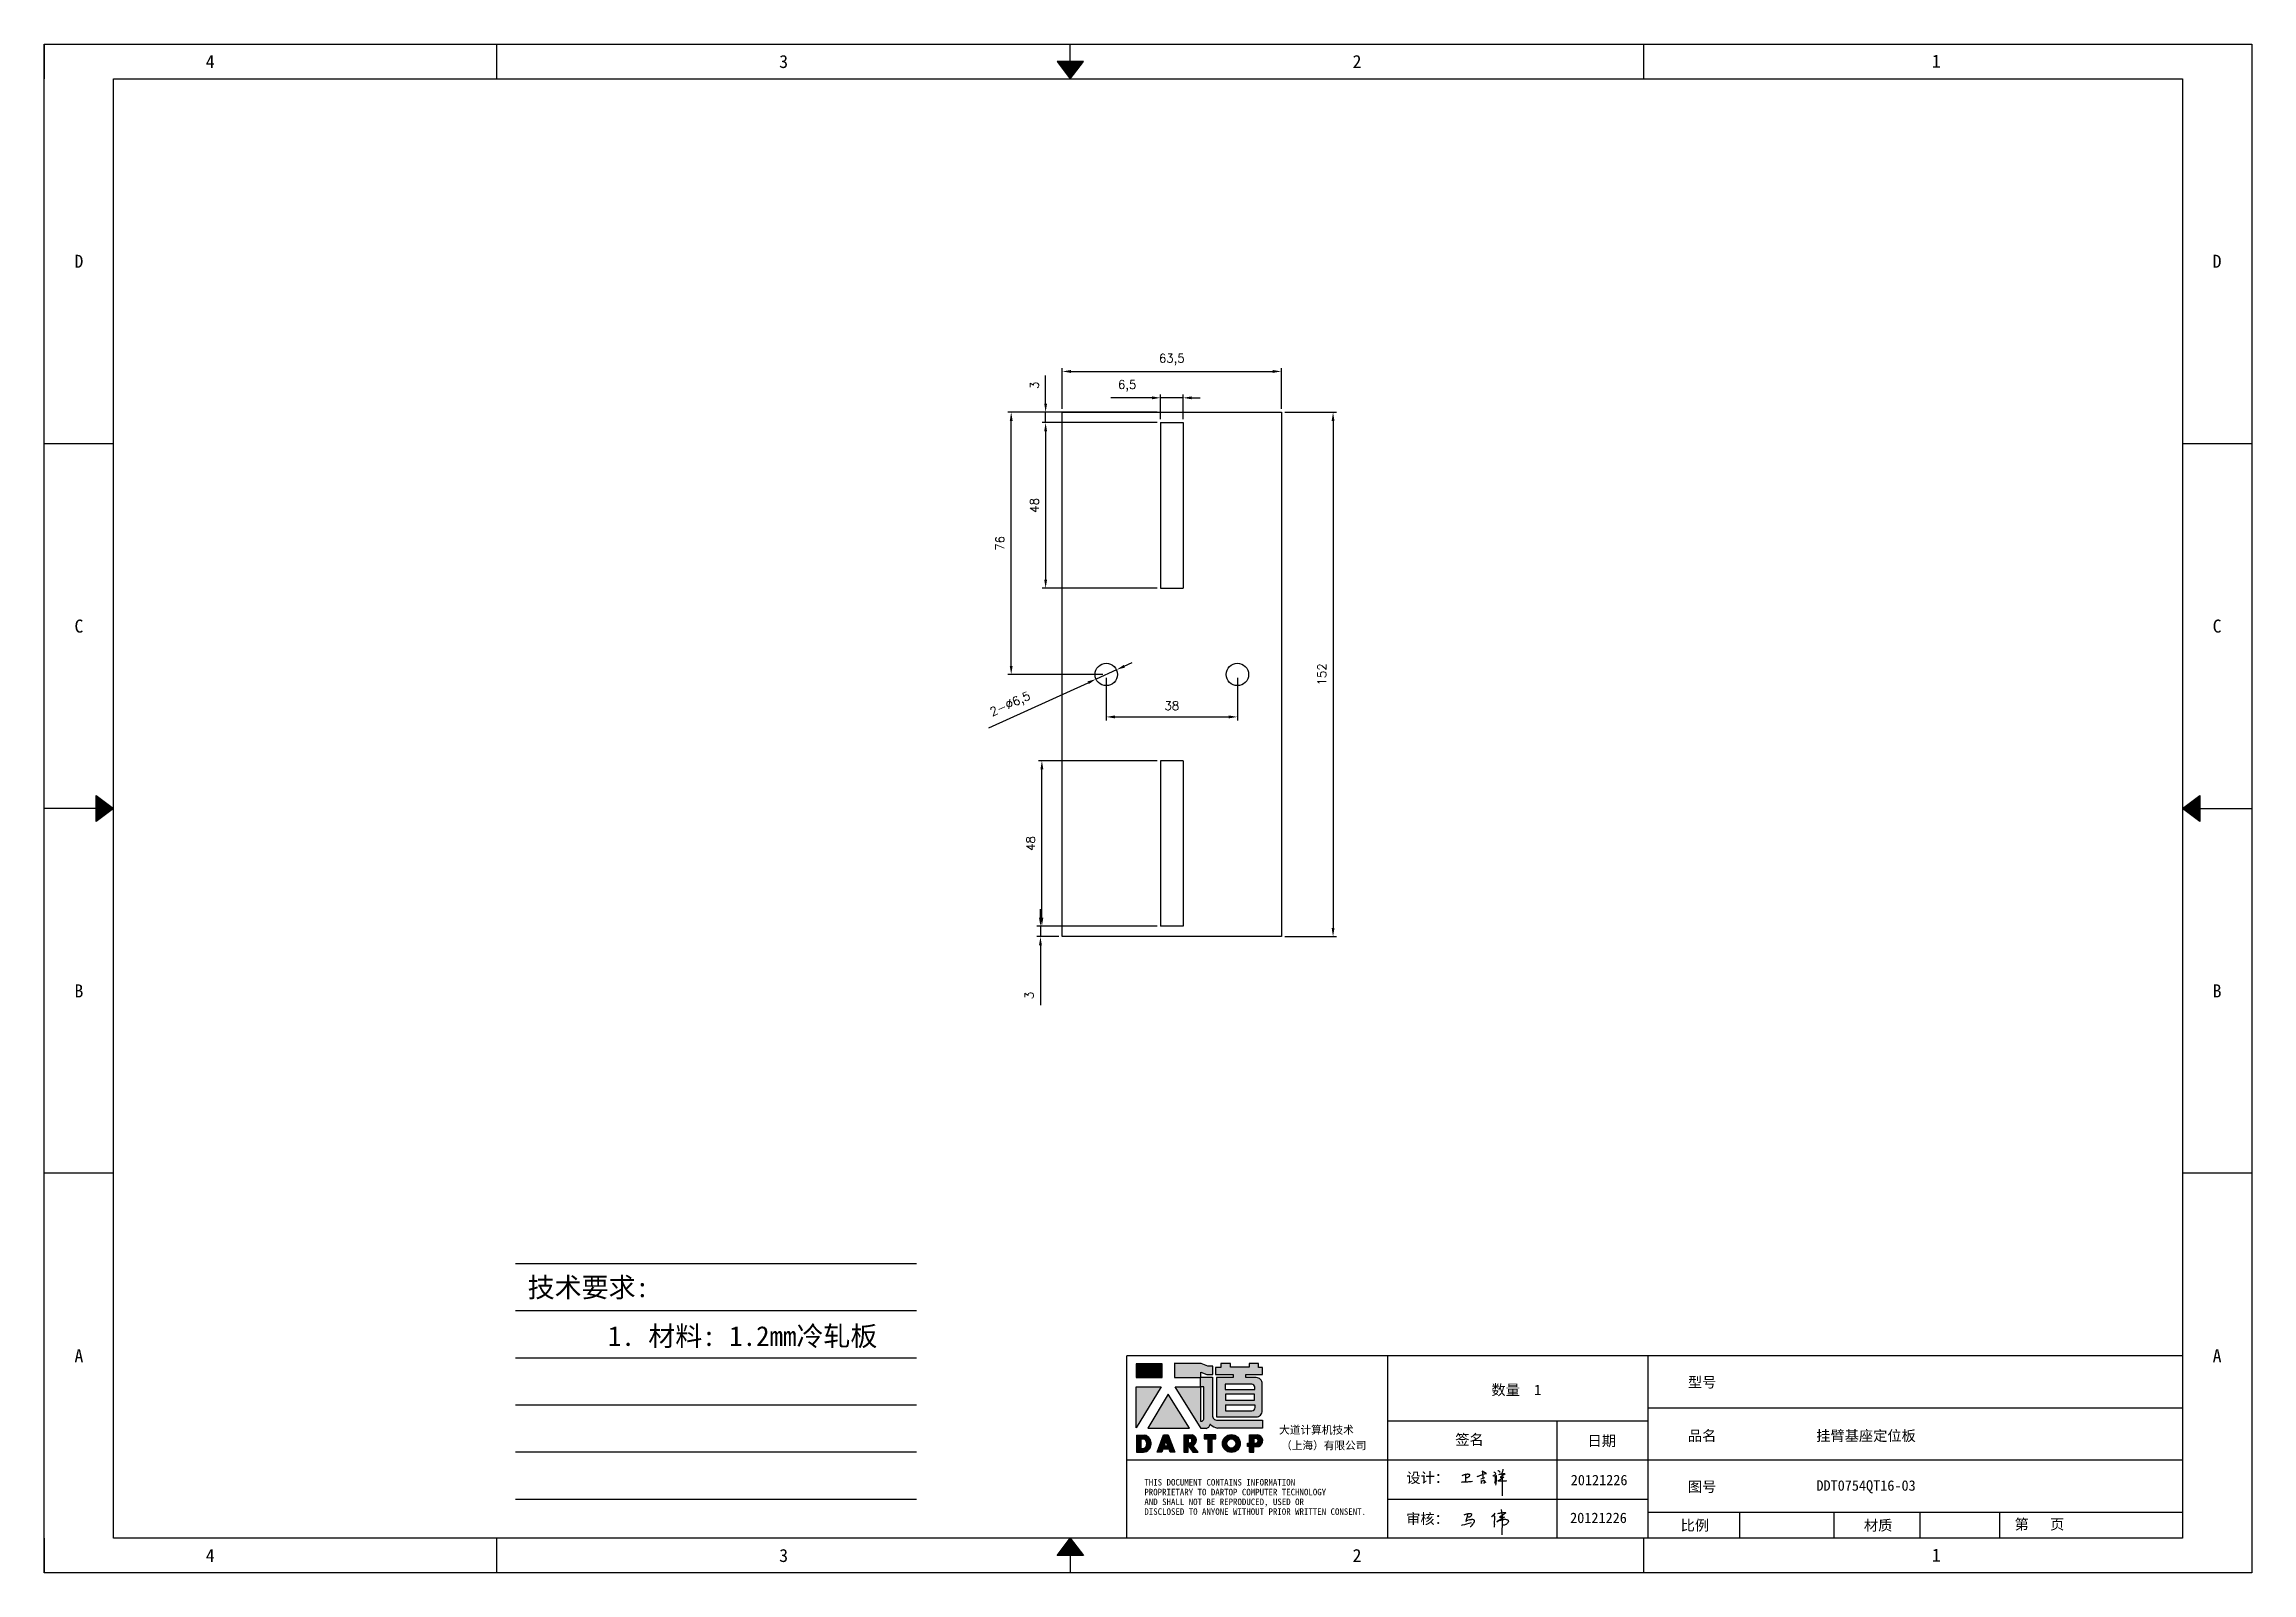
# Model space of a CAD drawing. Header units: millimetres. Extents: x 120943 to 145233, y 4425 to 40233.
# Drawn here: x 133114 to 133754, y 24653 to 25096 of the extents above; entities that cross this region are included whole.
import ezdxf
from ezdxf.enums import TextEntityAlignment as Align

# ---------------------------------------------------------------- set-up
doc = ezdxf.new("R2010")
doc.units = ezdxf.units.MM
doc.linetypes.add('DOT', pattern=[0.25, 0, -0.25])
doc.layers.add('4', color=7, linetype='Continuous')
doc.layers.add('print', color=30, linetype='Continuous')
doc.layers.add('dim', color=2, linetype='Continuous', lineweight=9)
doc.styles.add('Dartop', font='SIMFANG.TTF')
doc.styles.add('HZ', font='SimSun.ttf')
doc.styles.add('hzHT', font='SIMHEI.TTF')
doc.styles.get("Standard").update_dxf_attribs({"font": 'txt', "bigfont": 'gbcbig.shx'})
doc.dimstyles.new('0.5small', dxfattribs={"dimtxt": 2.5, "dimasz": 2.5, "dimexe": 1, "dimexo": 1, "dimgap": 2, "dimtad": 1, "dimtxsty": 'Standard', "dimcen": 2.5, "dimadec": 0, "dimazin": 0, "dimtfac": 1, "dimtmove": 0, "dimatfit": 3, "dimfxl": 1, "dimarcsym": 0})

msp = doc.modelspace()

# ---------------------------------------------------------------- texts
at = {"color": 0}
for s, height, style, p in [('4', 3.777, 'Dartop', (133162.335, 25091.091)), ('3', 3.777, 'Dartop', (133328.523, 25091.091)), ('2', 3.777, 'Dartop', (133494.711, 25091.091)), ('1', 3.777, 'Dartop', (133662.621, 25091.21)), ('D', 3.777, 'Dartop', (133124.272, 25033.177)), ('D', 3.777, 'Dartop', (133743.994, 25033.177)), ('C', 3.777, 'Dartop', (133124.272, 24927.42)), ('C', 3.777, 'Dartop', (133743.994, 24927.42)), ('B', 3.777, 'Dartop', (133124.272, 24821.664)), ('B', 3.777, 'Dartop', (133743.994, 24821.664)), ('A', 3.777, 'Dartop', (133124.272, 24715.908)), ('A', 3.777, 'Dartop', (133743.994, 24715.908)), ('数量  1', 3.0216, 'hzHT', (133540.888, 24706.003)), ('型号', 3.0216, 'hzHT', (133594.741, 24708.222)), ('签名', 3.0216, 'hzHT', (133527.315, 24691.604)), ('日期', 3.0216, 'hzHT', (133565.655, 24691.232)), ('品名', 3.0216, 'hzHT', (133594.741, 24692.711)), ('挂臂基座定位板', 3.0216, 'hzHT', (133642.249, 24692.711)), ('20121226', 3.0216, 'hzHT', (133564.88, 24679.872)), ('图号', 3.0216, 'hzHT', (133594.741, 24677.941)), ('DDT0754QT16-03', 3.0216, 'hzHT', (133642.249, 24678.281)), ('20121226', 3.0216, 'hzHT', (133564.7, 24668.908)), ('比例', 3.0216, 'hzHT', (133592.634, 24666.728)), ('材质', 3.0216, 'hzHT', (133645.759, 24666.728)), ('第   页', 3.0216, 'hzHT', (133692.501, 24667.042)), ('4', 3.777, 'Dartop', (133162.335, 24657.994)), ('3', 3.777, 'Dartop', (133328.523, 24657.994)), ('2', 3.777, 'Dartop', (133494.711, 24657.994)), ('1', 3.777, 'Dartop', (133662.621, 24658.114))]:
    msp.add_text(s, height=height, dxfattribs=dict(at, style=style)).set_placement(p, align=Align.MIDDLE_CENTER)
at = {"style": 'HZ'}
for s, p in [('技术要求:', (133271.93, 24735.728)), ('     1. 材料: 1.2mm冷轧板', (133306.897, 24721.606))]:
    msp.add_text(s, height=5.733, dxfattribs=at).set_placement(p, align=Align.MIDDLE_CENTER)
at = {"color": 0, "style": 'hzHT'}
for s, height, p in [('THIS DOCUMENT CONTAINS INFORMATION', 1.8885, (133433.083, 24678.27)), ('设计：', 3.0216, (133509.011, 24679.014)), ('AND SHALL NOT BE REPRODUCED, USED OR', 1.8885, (133433.083, 24672.605)), ('PROPRIETARY TO DARTOP COMPUTER TECHNOLOGY', 1.8885, (133433.083, 24675.438)), ('DISCLOSED TO ANYONE WITHOUT PRIOR WRITTEN CONSENT.', 1.8885, (133433.083, 24669.772)), ('审核：', 3.0216, (133508.966, 24667.116))]:
    msp.add_text(s, height=height, dxfattribs=at).set_placement(p)
at = {"layer": '4', "color": 0, "style": 'hzHT'}
for s, p in [('大道计算机技术', (133472.142, 24693.27)), ('（上海）有限公司', (133472.712, 24688.754))]:
    msp.add_text(s, height=2.2662, dxfattribs=at).set_placement(p)

# ---------------------------------------------------------------- blocks, each defined once
blk = doc.blocks.new('*U5')
at = {"color": 254, "linetype": 'Continuous', "extrusion": (0, 0, -1)}
for points in [[(-17, 0.333), (-16.812, 0.25), (-17, 0.5)], [(-17, 0.333), (-17.188, 0.25), (-16.812, 0.25)], [(-17, 0.333), (-17, 0.5), (-17.188, 0.25)]]:
    blk.add_solid(points, dxfattribs=at)
blk = doc.blocks.new('*U6')
at = {"color": 254, "linetype": 'Continuous'}
for points in [[(17, 21.667), (17.188, 21.75), (16.812, 21.75)], [(17, 21.667), (16.812, 21.75), (17, 21.5)], [(17, 21.667), (17, 21.5), (17.188, 21.75)]]:
    blk.add_solid(points, dxfattribs=at)
blk = doc.blocks.new('*U3')
at = {"color": 254, "linetype": 'Continuous', "extrusion": (0, 0, -1)}
for points in [[(-0.833, 11), (-0.75, 10.812), (-0.75, 11.188)], [(-0.833, 11), (-0.75, 11.188), (-1, 11)], [(-0.833, 11), (-1, 11), (-0.75, 10.812)]]:
    blk.add_solid(points, dxfattribs=at)
blk = doc.blocks.new('dadao')
for p, q in [((48, 19.2), (44.9, 10.4)), ((44.9, 10.4), (51.2, 10.4)), ((51.2, 10.4), (48, 19.2))]:
    blk.add_line(p, q)
for points in [[(41.8, 121.6), (41.8, 143.7), (-0.4, 143.7), (-0.4, 121.6), (41.8, 121.6)], [(104.8, 122), (104.8, 130.3), (114.1, 126.3), (124.2, 126.3), (124.2, 139.6), (115.9, 139.6), (105.1, 143.9), (61.5, 143.9)], [(61.7, 144), (61.7, 121.3), (103.9, 121.3)], [(113.4, 38.7), (105.1, 38.7), (63, 106.5), (103.9, 106.5), (103.9, 120.9), (103.9, 121.3)], [(109.7, 53.6), (109.7, 106.2), (104.3, 106.2), (104.3, 50.4), (106.6, 50.4)], [(144.6, 94.4), (144.6, 84.8), (192, 84.8), (192, 94.1), (144.9, 94.1)], [(120.2, 45), (119.5, 45), (119.5, 44.6)], [(0, 28), (0, 0), (11.8, 0)], [(0.1, 28), (14, 28)], [(7.1, 21.8), (7.1, 6.1), (12, 6.1)], [(7.1, 21.8), (11.4, 21.8)], [(76.8, 28.2), (76.8, 0), (84.1, 0), (84.1, 11.1), (91.6, -0.1), (100.3, -0.1), (91.7, 11.1)], [(76.8, 28.2), (90.6, 28.2)], [(84, 22.7), (84, 15.3), (87.2, 15.3)], [(84, 22.7), (87.3, 22.7)], [(183.7, 0), (183.7, 9.6), (180.6, 9.6), (180.6, 14.9), (183.8, 14.9), (183.8, 28.1), (196.1, 28.1), (196.5, 28.1)], [(183.7, 0), (190.9, 0), (190.9, 9.6), (198.8, 9.6)], [(194.9, 22.3), (190.8, 22.3), (190.8, 15), (194.4, 15)]]:
    blk.add_lwpolyline(points)
blk.add_lwpolyline([(137.1, 144.2), (137.1, 137.9), (128.3, 137.9), (128.3, 126.5), (157.3, 126.5), (157.3, 121.5), (130.3, 121.5), (130.3, 57.5), (194.4, 57.5, 0.414214), (204.4, 67.5), (204.4, 111.3, 0.414214), (194.4, 121.3), (177.5, 121.3), (177.5, 126.3), (204.7, 126.3), (204.7, 137.7), (198.2, 137.7), (198.2, 143.9), (183.3, 143.9), (183.3, 138), (153, 138), (153, 144.2), (137.1, 144.2)], format="xyb", close=True)
for points in [[(104.8, 122), (123.4, 122), (123.4, 60, 0.414214), (131.4, 52), (204.8, 52), (204.8, 39.1), (131.7, 39.1)], [(144.3, 110.8), (144.3, 101.8), (192.3, 101.8), (192.3, 105.5, 0.414214), (187.3, 110.5), (144.3, 110.5)], [(144.6, 77), (144.6, 67.5), (187.6, 67.5, 0.414214), (192.6, 72.5), (192.6, 76.4), (144.6, 76.4)]]:
    blk.add_lwpolyline(points, format="xyb")
for points in [[(-0.3, 106.2), (40.4, 106.2), (-0.3, 39.7), (-0.3, 106.2)], [(51.7, 94.1), (18.4, 39.3), (86.2, 39.3)], [(43.8, 28.2), (51.8, 28.2), (62.6, -0.1), (55, -0.1), (53.2, 5), (42.9, 5), (41.1, 0), (33.6, 0)], [(110, 28.1), (110, 21.9), (116, 21.9), (116, -0.1), (123.2, -0.1), (123.2, 22), (129.2, 22), (129.2, 28.1), (110, 28.1)]]:
    blk.add_lwpolyline(points, close=True)
for radius in [14.5, 7.44]:
    blk.add_circle((154.2, 14.2), radius)
for centre, radius, start, end in [((99.2, 60.7), 12.6, 305.6399, 325.969), ((111.6, 46.7), 8.19, 282.9811, 347.6627), ((136, 61.7), 22.9, 226.7358, 259.3209), ((8.5, 13.9), 8.49, 294.2143, 69.7177), ((9.6, 14.2), 14.4, 278.6604, 72.3203), ((86.4, 19), 3.8, 282.527, 76.7196), ((88.6, 19.4), 8.95, 290.6073, 77.2124), ((193.7, 18.7), 3.8, 280.9891, 72.5513), ((195.7, 18.6), 9.51, 288.8959, 85.2442)]:
    blk.add_arc(centre, radius, start, end)
blk = doc.blocks.new('h')
for p, q in [((20768.1, -2360.9), (20773, -2359.1)), ((20769.5, -2366.9), (20769.8, -2370.6)), ((20769.8, -2370.6), (20770.9, -2378)), ((20770.9, -2378), (20771.5, -2370.6)), ((20772.4, -2369.3), (20774.9, -2367.8)), ((20773, -2359.1), (20784.1, -2355.2)), ((20773.3, -2331.8), (20775.3, -2338.7)), ((20789.1, -2340.9), (20773.5, -2331.9)), ((20775.3, -2338.7), (20775.6, -2351.2)), ((20775.6, -2351.2), (20775.5, -2357.3)), ((20782.2, -2369.2), (20780, -2377.1)), ((20780, -2377.1), (20788.3, -2371.3)), ((20780.1, -2366.4), (20780.8, -2366.4)), ((20781.9, -2367.4), (20782.2, -2369.2)), ((20845.7, -2343.5), (20848.4, -2353)), ((20848.9, -2370.3), (20847.9, -2424)), ((20848.4, -2353), (20848.9, -2370.3))]:
    blk.add_line(p, q)
for points in [[(20696.6, -2372.4, 0.002073), (20710.6, -2371.9, 0.016137), (20719.6, -2371.3, 0.008314), (20736.9, -2369.3)], [(20699.1, -2348.2, -0.029745), (20704.6, -2345.4, -0.046842), (20708.4, -2344.2, -0.00919), (20714.3, -2343, -0.018517), (20717.2, -2342.5, -0.037841), (20720.3, -2342.4, -0.039541), (20723.2, -2342.8, -0.149785), (20726, -2344.3, -0.204935), (20726.9, -2346.6, -0.074872), (20726.5, -2348.3, -0.061615), (20725.6, -2350.3, -0.034204), (20723.8, -2352.6, -0.045776), (20722.3, -2354.1, -0.054985), (20720.4, -2355.3, -0.036348), (20717.3, -2356.5, -0.067752), (20715.7, -2356.8, -0.043553), (20713.2, -2356.7)], [(20755, -2351.9, -0.024077), (20759.9, -2350.1, -0.013147), (20768.7, -2346.5, -0.00522), (20775.4, -2344.1, -0.018517), (20777.3, -2343.4, -0.008274), (20786.3, -2341, -0.039541), (20788.3, -2340.8, -0.079216), (20789.4, -2341, -0.204935)], [(20813.5, -2350.1, 0.007348), (20815.9, -2348.7, 0.008421), (20818, -2347.3, 0.009459), (20819.7, -2346.2, -0.016325), (20820.7, -2345.5, -0.173771), (20821.8, -2345.3, -0.085159), (20823.9, -2346, -0.125883), (20826, -2347.9, -0.160659), (20826.6, -2350.1, -0.010447), (20826.5, -2352.3, -0.008247), (20826.2, -2355.1, -0.002698), (20825.3, -2374, 0.001562), (20823.9, -2383.7, 0.016137)], [(20816.8, -2335, -0.053561), (20819.6, -2336.1, -0.075272), (20821.3, -2337.3, -0.005295), (20822.5, -2338.5, -0.009337), (20823.1, -2339.1, -0.026146), (20823.7, -2339.8, -0.016644), (20824.5, -2340.9)], [(20832.1, -2329.2, -0.053561), (20834.9, -2330.3, -0.075272), (20836.7, -2331.5, -0.005295), (20837.8, -2332.6, -0.009337), (20838.5, -2333.3, -0.026146), (20839, -2334, -0.016644), (20839.8, -2335.1)], [(20836, -2343.7, -0.02797), (20842.1, -2342.6, -0.048868), (20845.6, -2342.2, -0.00919), (20851.1, -2341.4, -0.018517), (20853.9, -2341.1, -0.037841), (20856.7, -2341.2, -0.039541), (20859.4, -2341.6, -0.018282), (20840.6, -2354.7, -0.000937)], [(20847.6, -2340.2, 0.021784), (20849.6, -2335.9, 0.028296), (20850.8, -2332.4, 0.008136), (20851.9, -2328.2, 0.028913), (20852.2, -2327, 0.08193), (20852.1, -2325.9, 0.075058), (20851.7, -2324.7, 0.275043)]]:
    blk.add_lwpolyline(points, format="xyb")
for points in [[(20711.3, -2343.5), (20711.3, -2343.5), (20711.5, -2355.8), (20710.7, -2368), (20710.6, -2371.9)], [(20821.5, -2350.6), (20822.4, -2359.2), (20822.2, -2364.9), (20821.7, -2369), (20821.3, -2376.3), (20823.6, -2368.5), (20827.2, -2366.3), (20829.5, -2366.3)], [(20840.6, -2354.7), (20850, -2354.7), (20855, -2354.3), (20845.9, -2361.1), (20840.5, -2364), (20833, -2367.5), (20863.2, -2367.4), (20865.9, -2367.3)]]:
    blk.add_lwpolyline(points)
for centre, radius, start, end in [((20773.7, -2371.2), 2.3, 121.9907, 163.60158), ((20787.5, -2406), 40.3, 100.61827, 108.24823), ((20780.8, -2367.6), 1.15, 9.4675, 90)]:
    blk.add_arc(centre, radius, start, end)
blk = doc.blocks.new('*U4')
at = {"color": 254, "linetype": 'Continuous', "extrusion": (0, 0, -1)}
for points in [[(-33.167, 11), (-33, 11), (-33.25, 11.188)], [(-33.167, 11), (-33.25, 11.188), (-33.25, 10.812)], [(-33.167, 11), (-33.25, 10.812), (-33, 11)]]:
    blk.add_solid(points, dxfattribs=at)
blk = doc.blocks.new('*D267')
at = {"layer": 'Defpoints', "color": 0}
for p in [(133472.79, 25001.24), (133409.29, 24989.4), (133472.79, 24989.4)]:
    blk.add_point(p, dxfattribs=at)
at = {"layer": 'dim', "color": 0, "lineweight": -2}
for p, q in [((133409.29, 24990.4), (133409.29, 25002.24)), ((133411.79, 25001.24), (133470.29, 25001.24)), ((133472.79, 24990.4), (133472.79, 25002.24))]:
    blk.add_line(p, q, dxfattribs=at)
at = {"layer": 'dim', "color": 0}
for points in [[(133411.79, 25001.65), (133411.79, 25000.82), (133409.29, 25001.24)], [(133470.29, 25001.65), (133470.29, 25000.82), (133472.79, 25001.24)]]:
    blk.add_solid(points, dxfattribs=at)
at = {"layer": 'dim', "color": 0, "insert": (133441.04, 25004.69), "char_height": 2.5, "attachment_point": 5}
blk.add_mtext('63,5', dxfattribs=at)
blk = doc.blocks.new('*D268')
at = {"layer": 'Defpoints', "color": 0}
for p in [(133472.79, 24989.4), (133472.79, 24837.4), (133487.77, 24837.4)]:
    blk.add_point(p, dxfattribs=at)
at = {"layer": 'dim', "color": 0, "lineweight": -2}
for p, q in [((133473.79, 24989.4), (133488.77, 24989.4)), ((133487.77, 24986.9), (133487.77, 24839.9)), ((133473.79, 24837.4), (133488.77, 24837.4))]:
    blk.add_line(p, q, dxfattribs=at)
at = {"layer": 'dim', "color": 0}
for points in [[(133487.36, 24986.9), (133488.19, 24986.9), (133487.77, 24989.4)], [(133487.36, 24839.9), (133488.19, 24839.9), (133487.77, 24837.4)]]:
    blk.add_solid(points, dxfattribs=at)
at = {"layer": 'dim', "color": 0, "insert": (133484.52, 24913.4), "char_height": 2.5, "attachment_point": 5, "rotation": 90}
blk.add_mtext('152', dxfattribs=at)
blk = doc.blocks.new('*D269')
at = {"layer": 'Defpoints', "color": 0}
for p in [(133437.79, 24993.6), (133437.79, 24986.4), (133444.29, 24986.4)]:
    blk.add_point(p, dxfattribs=at)
at = {"layer": 'dim', "color": 0, "lineweight": -2}
for p, q in [((133435.29, 24993.6), (133423.37, 24993.6)), ((133437.79, 24987.4), (133437.79, 24994.6)), ((133444.29, 24993.6), (133437.79, 24993.6)), ((133444.29, 24987.4), (133444.29, 24994.6)), ((133446.79, 24993.6), (133449.29, 24993.6))]:
    blk.add_line(p, q, dxfattribs=at)
at = {"layer": 'dim', "color": 0}
for points in [[(133435.29, 24994.02), (133435.29, 24993.18), (133437.79, 24993.6)], [(133446.79, 24994.02), (133446.79, 24993.18), (133444.29, 24993.6)]]:
    blk.add_solid(points, dxfattribs=at)
at = {"layer": 'dim', "color": 0, "insert": (133428.08, 24997.06), "char_height": 2.5, "attachment_point": 5}
blk.add_mtext('6,5', dxfattribs=at)
blk = doc.blocks.new('*D270')
at = {"layer": 'Defpoints', "color": 0}
for p in [(133394.48, 24989.4), (133409.29, 24989.4), (133422.04, 24913.4)]:
    blk.add_point(p, dxfattribs=at)
at = {"layer": 'dim', "color": 0, "lineweight": -2}
for p, q in [((133408.29, 24989.4), (133393.48, 24989.4)), ((133394.48, 24915.9), (133394.48, 24986.9)), ((133421.04, 24913.4), (133393.48, 24913.4))]:
    blk.add_line(p, q, dxfattribs=at)
at = {"layer": 'dim', "color": 0}
for points in [[(133394.07, 24986.9), (133394.9, 24986.9), (133394.48, 24989.4)], [(133394.07, 24915.9), (133394.9, 24915.9), (133394.48, 24913.4)]]:
    blk.add_solid(points, dxfattribs=at)
at = {"layer": 'dim', "color": 0, "insert": (133391.23, 24951.4), "char_height": 2.5, "attachment_point": 5, "rotation": 90}
blk.add_mtext('76', dxfattribs=at)
blk = doc.blocks.new('*D271')
at = {"layer": 'Defpoints', "color": 0}
for p in [(133404.46, 24989.4), (133437.79, 24989.4), (133437.79, 24986.4)]:
    blk.add_point(p, dxfattribs=at)
at = {"layer": 'dim', "color": 0, "lineweight": -2}
for p, q in [((133404.46, 24991.9), (133404.46, 25000.07)), ((133436.79, 24989.4), (133403.46, 24989.4)), ((133404.46, 24986.4), (133404.46, 24989.4)), ((133436.79, 24986.4), (133403.46, 24986.4)), ((133404.46, 24983.9), (133404.46, 24981.4))]:
    blk.add_line(p, q, dxfattribs=at)
at = {"layer": 'dim', "color": 0}
for points in [[(133404.05, 24991.9), (133404.88, 24991.9), (133404.46, 24989.4)], [(133404.05, 24983.9), (133404.88, 24983.9), (133404.46, 24986.4)]]:
    blk.add_solid(points, dxfattribs=at)
at = {"layer": 'dim', "color": 0, "insert": (133401.21, 24997.24), "char_height": 2.5, "attachment_point": 5, "rotation": 90}
blk.add_mtext('3', dxfattribs=at)
blk = doc.blocks.new('*D272')
at = {"layer": 'Defpoints', "color": 0}
for p in [(133436.79, 24986.4), (133404.46, 24938.4), (133437.79, 24938.4)]:
    blk.add_point(p, dxfattribs=at)
at = {"layer": 'dim', "color": 0, "lineweight": -2}
for p, q in [((133435.79, 24986.4), (133403.46, 24986.4)), ((133404.46, 24983.9), (133404.46, 24940.9)), ((133436.79, 24938.4), (133403.46, 24938.4))]:
    blk.add_line(p, q, dxfattribs=at)
at = {"layer": 'dim', "color": 0}
for points in [[(133404.05, 24983.9), (133404.88, 24983.9), (133404.46, 24986.4)], [(133404.05, 24940.9), (133404.88, 24940.9), (133404.46, 24938.4)]]:
    blk.add_solid(points, dxfattribs=at)
at = {"layer": 'dim', "color": 0, "insert": (133401.21, 24962.4), "char_height": 2.5, "attachment_point": 5, "rotation": 90}
blk.add_mtext('48', dxfattribs=at)
blk = doc.blocks.new('*D273')
at = {"layer": 'Defpoints', "color": 0}
for p in [(133402.96, 24840.4), (133437.79, 24840.4), (133409.29, 24837.4)]:
    blk.add_point(p, dxfattribs=at)
at = {"layer": 'dim', "color": 0, "lineweight": -2}
for p, q in [((133436.79, 24840.4), (133401.96, 24840.4)), ((133402.96, 24842.9), (133402.96, 24845.4)), ((133402.96, 24840.4), (133402.96, 24837.4)), ((133408.29, 24837.4), (133401.96, 24837.4)), ((133402.96, 24834.9), (133402.96, 24817.51))]:
    blk.add_line(p, q, dxfattribs=at)
at = {"layer": 'dim', "color": 0}
for points in [[(133402.54, 24842.9), (133403.38, 24842.9), (133402.96, 24840.4)], [(133402.54, 24834.9), (133403.38, 24834.9), (133402.96, 24837.4)]]:
    blk.add_solid(points, dxfattribs=at)
at = {"layer": 'dim', "color": 0, "insert": (133399.71, 24820.34), "char_height": 2.5, "attachment_point": 5, "rotation": 90}
blk.add_mtext('3', dxfattribs=at)
blk = doc.blocks.new('*D274')
at = {"layer": 'Defpoints', "color": 0}
for p in [(133403.38, 24888.4), (133437.79, 24888.4), (133437.79, 24840.4)]:
    blk.add_point(p, dxfattribs=at)
at = {"layer": 'dim', "color": 0, "lineweight": -2}
for p, q in [((133436.79, 24888.4), (133402.38, 24888.4)), ((133403.38, 24842.9), (133403.38, 24885.9)), ((133436.79, 24840.4), (133402.38, 24840.4))]:
    blk.add_line(p, q, dxfattribs=at)
at = {"layer": 'dim', "color": 0}
for points in [[(133402.96, 24885.9), (133403.79, 24885.9), (133403.38, 24888.4)], [(133402.96, 24842.9), (133403.79, 24842.9), (133403.38, 24840.4)]]:
    blk.add_solid(points, dxfattribs=at)
at = {"layer": 'dim', "color": 0, "insert": (133400.13, 24864.4), "char_height": 2.5, "attachment_point": 5, "rotation": 90}
blk.add_mtext('48', dxfattribs=at)
blk = doc.blocks.new('*D275')
at = {"layer": 'Defpoints', "color": 0}
for p in [(133422.04, 24913.4), (133460.04, 24913.4), (133460.04, 24901.09)]:
    blk.add_point(p, dxfattribs=at)
at = {"layer": 'dim', "color": 0, "lineweight": -2}
for p, q in [((133422.04, 24912.4), (133422.04, 24900.09)), ((133460.04, 24912.4), (133460.04, 24900.09)), ((133424.54, 24901.09), (133457.54, 24901.09))]:
    blk.add_line(p, q, dxfattribs=at)
at = {"layer": 'dim', "color": 0}
for points in [[(133424.54, 24901.51), (133424.54, 24900.67), (133422.04, 24901.09)], [(133457.54, 24901.51), (133457.54, 24900.67), (133460.04, 24901.09)]]:
    blk.add_solid(points, dxfattribs=at)
at = {"layer": 'dim', "color": 0, "insert": (133441.04, 24904.34), "char_height": 2.5, "attachment_point": 5}
blk.add_mtext('38', dxfattribs=at)
blk = doc.blocks.new('*D276')
at = {"layer": 'Defpoints', "color": 0}
for p in [(133419.08, 24912.06), (133425, 24914.75)]:
    blk.add_point(p, dxfattribs=at)
at = {"layer": 'dim', "color": 0, "lineweight": -2}
for p, q in [((133427.27, 24915.78), (133429.55, 24916.82)), ((133388.02, 24897.92), (133416.81, 24911.02)), ((133425, 24914.75), (133419.08, 24912.06))]:
    blk.add_line(p, q, dxfattribs=at)
at = {"layer": 'dim', "color": 0}
for points in [[(133416.63, 24911.4), (133416.98, 24910.64), (133419.08, 24912.06)], [(133427.1, 24916.16), (133427.45, 24915.4), (133425, 24914.75)]]:
    blk.add_solid(points, dxfattribs=at)
at = {"layer": 'dim', "color": 0, "insert": (133394.29, 24904.57), "char_height": 2.5, "attachment_point": 5, "rotation": 24.47104}
blk.add_mtext('2-∅6,5', dxfattribs=at)

# ---------------------------------------------------------------- dimensions: what is measured, and where the dimension line sits
at = {"layer": 'dim'}
for base, p1, p2, picture, middle in [((133472.79, 25001.235), (133409.29, 24989.402), (133472.79, 24989.402), '*D267', (133441.04, 25004.693)), ((133437.79, 24993.602), (133444.29, 24986.402), (133437.79, 24986.402), '*D269', (133428.082, 24997.06)), ((133460.04, 24901.09), (133422.04, 24913.402), (133460.04, 24913.402), '*D275', (133441.04, 24904.34))]:
    dim = msp.add_linear_dim(base=base, p1=p1, p2=p2, dimstyle='0.5small', override={"dimpost": '\\X'}, dxfattribs=at)
    dim.commit()
    dim.dimension.update_dxf_attribs({"geometry": picture, "text_midpoint": middle})
for base, p1, p2, picture, middle in [((133404.464, 24989.402), (133437.79, 24986.402), (133437.79, 24989.402), '*D271', (133401.214, 24997.235)), ((133394.485, 24989.402), (133422.04, 24913.402), (133409.29, 24989.402), '*D270', (133391.235, 24951.402)), ((133487.773, 24837.402), (133472.79, 24989.402), (133472.79, 24837.402), '*D268', (133484.523, 24913.402)), ((133404.464, 24938.402), (133436.79, 24986.402), (133437.79, 24938.402), '*D272', (133401.214, 24962.402)), ((133403.376, 24888.402), (133437.79, 24840.402), (133437.79, 24888.402), '*D274', (133400.126, 24864.402))]:
    dim = msp.add_linear_dim(base=base, p1=p1, p2=p2, angle=90, dimstyle='0.5small', override={"dimpost": '\\X'}, dxfattribs=at)
    dim.commit()
    dim.dimension.update_dxf_attribs({"geometry": picture, "text_midpoint": middle})
dim = msp.add_diameter_dim_2p(p1=(133424.998, 24914.748), p2=(133419.082, 24912.055), text='2-<>', dimstyle='0.5small', override={"dimpost": '\\X'}, dxfattribs=at)
dim.commit()
dim.dimension.update_dxf_attribs({"geometry": '*D276', "text_midpoint": (133395.723, 24901.424), "dimtype": 163})
dim = msp.add_linear_dim(base=(133402.959, 24840.402), p1=(133409.29, 24837.402), p2=(133437.79, 24840.402), angle=90, dimstyle='0.5small', override={"dimpost": '\\X'}, dxfattribs=at)
dim.commit()
dim.dimension.update_dxf_attribs({"geometry": '*D273', "text_midpoint": (133402.959, 24820.34), "dimtype": 160})

# ---------------------------------------------------------------- hatches: boundary and pattern name
for points in [[(133438.225, 24713.569), (133430.691, 24713.569), (133430.691, 24709.633), (133438.225, 24709.633)], [(133437.982, 24706.879), (133430.711, 24706.879), (133430.711, 24695.007)], [(133439.998, 24704.725), (133434.054, 24694.928), (133446.157, 24694.928)], [(133453.842, 24692.924), (133450.402, 24692.924), (133450.402, 24691.833), (133451.475, 24691.833), (133451.475, 24687.9), (133452.76, 24687.9), (133452.76, 24691.835), (133453.842, 24691.835)]]:
    msp.add_hatch(color=0).paths.add_polyline_path(points)
h = msp.add_hatch(color=0)
h.paths.add_polyline_path([(133449.483, 24711.177), (133451.146, 24710.459), (133452.943, 24710.459), (133452.943, 24712.838), (133451.46, 24712.838), (133449.528, 24713.601), (133441.784, 24713.601), (133441.784, 24709.577), (133449.319, 24709.577), (133449.319, 24709.496), (133449.319, 24706.924), (133442.013, 24706.924), (133449.528, 24694.83), (133451.016, 24694.83, 0.2793748), (133452.102, 24695.886), (133452.102, 24695.942), (133452.233, 24695.942, 0.1431454), (133454.282, 24694.9), (133467.34, 24694.9), (133467.34, 24697.193), (133454.226, 24697.193, -0.4142136), (133452.798, 24698.622), (133452.798, 24709.704), (133449.483, 24709.704)])
h.paths.add_polyline_path([(133449.395, 24706.873), (133450.352, 24706.873), (133450.352, 24697.486, -0.0889357), (133449.797, 24696.915), (133449.391, 24696.915)], flags=16)
h = msp.add_hatch(color=0)
h.paths.add_polyline_path([(133467.318, 24712.505), (133466.156, 24712.505), (133466.156, 24713.61), (133463.5, 24713.61), (133463.5, 24712.56), (133458.078, 24712.56), (133458.078, 24713.665), (133455.239, 24713.665), (133455.239, 24712.54), (133453.67, 24712.54), (133453.67, 24710.502), (133458.848, 24710.502), (133458.848, 24709.601), (133454.023, 24709.601), (133454.023, 24698.191), (133465.477, 24698.191, 0.4142136), (133467.262, 24699.976), (133467.262, 24707.79, 0.4142136), (133465.477, 24709.576), (133462.449, 24709.576), (133462.449, 24710.46), (133467.318, 24710.46)])
h.paths.add_polyline_path([(133464.212, 24707.641, -0.4142136), (133465.105, 24706.749), (133465.105, 24706.094), (133456.529, 24706.094), (133456.529, 24707.641)], flags=16)
h.paths.add_polyline_path([(133465.049, 24704.712), (133465.049, 24703.054), (133456.585, 24703.054), (133456.585, 24704.712)], flags=16)
h.paths.add_polyline_path([(133465.16, 24701.562), (133465.16, 24700.852, -0.4142136), (133464.267, 24699.959), (133456.585, 24699.959), (133456.585, 24701.562)], flags=16)
h = msp.add_hatch(color=0)
h.paths.add_polyline_path([(133433.259, 24692.906), (133430.765, 24692.906), (133430.765, 24687.915), (133432.865, 24687.915, 0.7930159)])
h.paths.add_polyline_path([(133432.902, 24689.008), (133432.03, 24689.008), (133432.03, 24691.813), (133432.806, 24691.813, -0.6713609)], flags=16)
h = msp.add_hatch(color=0)
h.paths.add_polyline_path([(133440.016, 24692.947), (133438.593, 24692.947), (133436.762, 24687.91), (133438.111, 24687.91), (133438.428, 24688.803), (133440.255, 24688.803), (133440.579, 24687.899), (133441.938, 24687.899)])
h.paths.add_polyline_path([(133439.906, 24689.765), (133438.774, 24689.765), (133439.329, 24691.348)], flags=16)
h = msp.add_hatch(color=0)
h.paths.add_polyline_path([(133446.936, 24692.944), (133444.483, 24692.944), (133444.483, 24687.907), (133445.779, 24687.907), (133445.779, 24689.904), (133447.112, 24687.889), (133448.678, 24687.889), (133447.145, 24689.891, 0.7440549)])
h.paths.add_polyline_path([(133445.767, 24690.649), (133445.767, 24691.972), (133446.347, 24691.972, -0.796809), (133446.338, 24690.649)], flags=16)
h = msp.add_hatch(color=0)
h.paths.add_polyline_path([(133455.712, 24690.444, 1), (133460.883, 24690.444, 1)])
h.paths.add_polyline_path([(133459.626, 24690.444, -1), (133456.969, 24690.444, -1)], flags=16)
h = msp.add_hatch(color=0)
h.paths.add_polyline_path([(133465.843, 24692.932), (133465.769, 24692.932), (133463.582, 24692.932), (133463.582, 24690.581), (133463.002, 24690.581), (133463.002, 24689.627), (133463.573, 24689.627), (133463.573, 24687.916), (133464.85, 24687.916), (133464.85, 24689.634), (133466.252, 24689.634, 0.8123038)])
h.paths.add_polyline_path([(133464.831, 24690.588), (133464.831, 24691.902), (133465.557, 24691.902, -0.7782134), (133465.483, 24690.588)], flags=16)

# ---------------------------------------------------------------- linework, layer by layer
at = {"color": 0, "linetype": 'DOT'}
for p, q in [((133114.2, 25096.127), (133743.994, 25096.127)), ((133114.2, 24663.03), (133114.2, 25086.055)), ((133743.994, 24652.958), (133114.2, 24652.958))]:
    msp.add_line(p, q, dxfattribs=at)
at = {"color": 0}
for p, q in [((133114.2, 25096.127), (133114.2, 25086.055)), ((133245.429, 25086.055), (133245.429, 25096.127)), ((133411.617, 25091.091), (133411.617, 25096.127)), ((133577.805, 25086.055), (133577.805, 25096.127)), ((133134.344, 24663.03), (133134.344, 25086.055)), ((133134.344, 25086.055), (133733.922, 25086.055)), ((133733.922, 25086.055), (133733.922, 24663.03)), ((133134.344, 24980.298), (133114.2, 24980.298)), ((133754.066, 24980.298), (133733.922, 24980.298)), ((133129.308, 24874.542), (133114.2, 24874.542)), ((133738.958, 24874.542), (133754.066, 24874.542)), ((133134.344, 24768.786), (133114.2, 24768.786)), ((133754.066, 24768.786), (133733.922, 24768.786)), ((133733.922, 24715.908), (133427.984, 24715.908)), ((133427.984, 24663.03), (133427.984, 24715.908)), ((133503.524, 24715.908), (133503.524, 24663.03)), ((133579.064, 24663.03), (133579.064, 24715.908)), ((133579.064, 24700.8), (133733.922, 24700.8)), ((133503.524, 24697.023), (133579.064, 24697.023)), ((133552.625, 24697.023), (133552.625, 24663.03)), ((133427.984, 24685.692), (133503.524, 24685.692)), ((133503.524, 24685.692), (133733.922, 24685.692)), ((133503.524, 24674.361), (133579.064, 24674.361)), ((133579.064, 24670.584), (133733.922, 24670.584)), ((133605.641, 24663.03), (133605.641, 24670.584)), ((133633.031, 24663.03), (133633.031, 24670.584)), ((133657.93, 24663.03), (133657.93, 24670.584)), ((133681.043, 24663.03), (133681.043, 24670.584)), ((133114.2, 24663.03), (133114.2, 24652.958)), ((133733.922, 24663.03), (133134.344, 24663.03)), ((133245.429, 24652.958), (133245.429, 24663.03)), ((133577.805, 24652.958), (133577.805, 24663.03)), ((133411.617, 24657.994), (133411.617, 24652.958))]:
    msp.add_line(p, q, dxfattribs=at)
for p, q in [((133409.29, 24989.402), (133472.79, 24989.402)), ((133409.29, 24837.402), (133409.29, 24989.402)), ((133472.79, 24989.402), (133472.79, 24837.402)), ((133437.79, 24986.402), (133444.29, 24986.402)), ((133437.79, 24986.402), (133437.79, 24938.402)), ((133444.29, 24986.402), (133444.29, 24938.402)), ((133437.79, 24938.402), (133444.29, 24938.402)), ((133444.29, 24888.402), (133437.79, 24888.402)), ((133437.79, 24888.402), (133437.79, 24840.402)), ((133444.29, 24888.402), (133444.29, 24840.402)), ((133444.29, 24840.402), (133437.79, 24840.402)), ((133472.79, 24837.402), (133409.29, 24837.402)), ((133535.965, 24668.197), (133535.223, 24667.795)), ((133536.5, 24668.482), (133535.965, 24668.197)), ((133535.996, 24669.083), (133536.94, 24669.083)), ((133537.443, 24669.128), (133536.5, 24668.482)), ((133536.534, 24671.323), (133536.75, 24669.512)), ((133536.786, 24668.176), (133536.706, 24664.016)), ((133536.75, 24669.512), (133536.786, 24668.176)), ((133536.94, 24669.083), (133537.443, 24669.128))]:
    msp.add_line(p, q)
for points in [[(133411.617, 25086.055), (133415.394, 25091.091), (133407.84, 25091.091), (133411.617, 25086.055)], [(133134.344, 24874.542), (133129.308, 24870.765), (133129.308, 24878.319), (133134.344, 24874.542)], [(133733.922, 24874.542), (133738.958, 24878.319), (133738.958, 24870.765), (133733.922, 24874.542)], [(133411.617, 24663.03), (133415.394, 24657.994), (133407.84, 24657.994), (133411.617, 24663.03)]]:
    msp.add_lwpolyline(points, close=True, dxfattribs=at)
for points in [[(133525.79, 24669.736, -0.029745), (133526.222, 24669.952, -0.0468422), (133526.514, 24670.046, -0.0091902), (133526.97, 24670.138, -0.0185172), (133527.199, 24670.172, -0.0378406), (133527.435, 24670.179, -0.0395413), (133527.659, 24670.151, -0.1497852), (133527.878, 24670.031, -0.2049352), (133527.946, 24669.858, -0.0748717), (133527.92, 24669.721, -0.0616146), (133527.846, 24669.57, -0.0342039), (133527.71, 24669.391, -0.0457759), (133527.59, 24669.276, -0.054985), (133527.443, 24669.184, -0.0363479), (133527.201, 24669.088, -0.0677521), (133527.08, 24669.067, -0.0435534), (133526.889, 24669.076)], [(133535.223, 24667.795, -0.029745), (133535.897, 24668.132, -0.0468422), (133536.353, 24668.279, -0.0091902), (133537.065, 24668.423, -0.0185172), (133537.421, 24668.475, -0.0378406), (133537.79, 24668.486, -0.0395413), (133538.14, 24668.443, -0.1497852), (133538.481, 24668.256, -0.2049352), (133538.586, 24667.986, -0.0748717), (133538.546, 24667.772, -0.0616146), (133538.43, 24667.536, -0.0342039), (133538.219, 24667.258, -0.0457759), (133538.031, 24667.077, -0.054985), (133537.802, 24666.934, -0.0363479), (133537.424, 24666.784, -0.0677521), (133537.235, 24666.751, -0.0435534), (133536.938, 24666.766)], [(133535.533, 24670.196, -0.0279703), (133536.143, 24670.309, -0.0488679), (133536.497, 24670.347, -0.0091902), (133537.053, 24670.429, -0.0185172), (133537.331, 24670.454, -0.0378406), (133537.616, 24670.448, -0.0395413), (133537.885, 24670.401, -0.0182819), (133535.996, 24669.083, -0.0009369)]]:
    msp.add_lwpolyline(points, format="xyb")
msp.add_lwpolyline([(133526.742, 24670.094), (133526.742, 24670.094), (133526.598, 24669.209), (133526.36, 24668.377), (133526.204, 24667.867)])
for centre in [(133422.04, 24913.402), (133460.04, 24913.402)]:
    msp.add_circle(centre, 3.25)
for centre, radius, start, end in [((133524.685, 24668.33), 1.596, 281.076982, 291.212632), ((133489.585, 24810.806), 148.319, 283.91895, 284.971512), ((133528.644, 24663.644), 4.876, 113.202449, 120.017497), ((133527.499, 24666.314), 1.971, 102.47486, 113.202449), ((133530.356, 24653.403), 15.195, 100.36867, 102.47486), ((133528.295, 24664.666), 3.745, 96.125337, 100.36867), ((133519.718, 24674.095), 11.096, 316.919563, 320.58866), ((133528.095, 24666.525), 1.875, 87.457037, 96.125337), ((133528.102, 24666.683), 1.717, 78.399567, 87.457037), ((133526.005, 24668.705), 2.821, 324.094808, 331.378357), ((133528.345, 24667.864), 0.511, 44.324655, 78.399567), ((133528.195, 24667.598), 0.377, 319.573073, 337.48549), ((133527.157, 24668.427), 1.694, 324.910666, 333.348429), ((133527.981, 24668.119), 0.825, 326.76781, 340.871018), ((133528.508, 24668.023), 0.284, 357.998393, 44.324655), ((133528.231, 24668.033), 0.561, 340.871018, 357.998393), ((133530.001, 24675.727), 7.458, 299.265464, 300.9495), ((133546.896, 24613.215), 57.583, 102.46592, 103.2053), ((133507.655, 24697.05), 38.128, 313.366132, 315.296084), ((133654.897, 24648.816), 121.7, 171.410173, 171.768083), ((133534.472, 24669.197), 0.244, 52.375745, 91.291159), ((133320.024, 24676.114), 214.732, 357.565664, 358.057278), ((133534.388, 24669.235), 0.279, 357.196828, 33.705179), ((133528.1, 24669.647), 6.583, 352.912546, 354.802684), ((133530.569, 24669.422), 4.103, 354.802684, 357.196828), ((133527.182, 24667.583), 1.257, 283.816254, 294.030509), ((133527.45, 24666.961), 0.58, 294.836428, 309.901134)]:
    msp.add_arc(centre, radius, start, end)
at = {"layer": 'Defpoints'}
for p, q in [((133250.817, 24742.617), (133367.076, 24742.617)), ((133250.817, 24728.967), (133367.076, 24728.967)), ((133250.817, 24728.967), (133367.076, 24728.967)), ((133250.817, 24715.317), (133367.076, 24715.317)), ((133250.817, 24701.667), (133367.076, 24701.667)), ((133250.817, 24688.017), (133367.076, 24688.017)), ((133250.817, 24674.367), (133367.076, 24674.367))]:
    msp.add_line(p, q, dxfattribs=at)
at = {"layer": 'print'}
msp.add_lwpolyline([(133114.2, 25096.127), (133754.066, 25096.127), (133754.066, 24652.958), (133114.2, 24652.958)], close=True, dxfattribs=at)

# ---------------------------------------------------------------- block references
at = {"color": 0, "linetype": 'Continuous', "xscale": 20.14402654906928, "yscale": 20.14402654921842, "zscale": 20.14402654921862}
for name, p in [('*U6', (133069.169, 24652.958)), ('*U3', (133114.2, 24652.958)), ('*U4', (133069.169, 24652.958)), ('*U5', (133069.169, 24652.958))]:
    msp.add_blockref(name, p, dxfattribs=at)
at = {"color": 0}
for name, p, xscale, yscale, zscale in [('dadao', (133430.765, 24687.915), 0.1785493262164481, 0.178549326230053, 0.1785493262317104), ('h', (131921.569, 24863.092), 0.07747410198493163, 0.07747410198530816, 0.07747410198528001)]:
    msp.add_blockref(name, p, dxfattribs=dict(at, xscale=xscale, yscale=yscale, zscale=zscale))

msp.set_redraw_order([(e.dxf.handle, doc.entitydb.next_handle()) for e in msp.query("TEXT MTEXT ATTDEF DIMENSION ARC_DIMENSION")])  # texts and dimensions are drawn at this point

doc.saveas('drawing.dxf')
